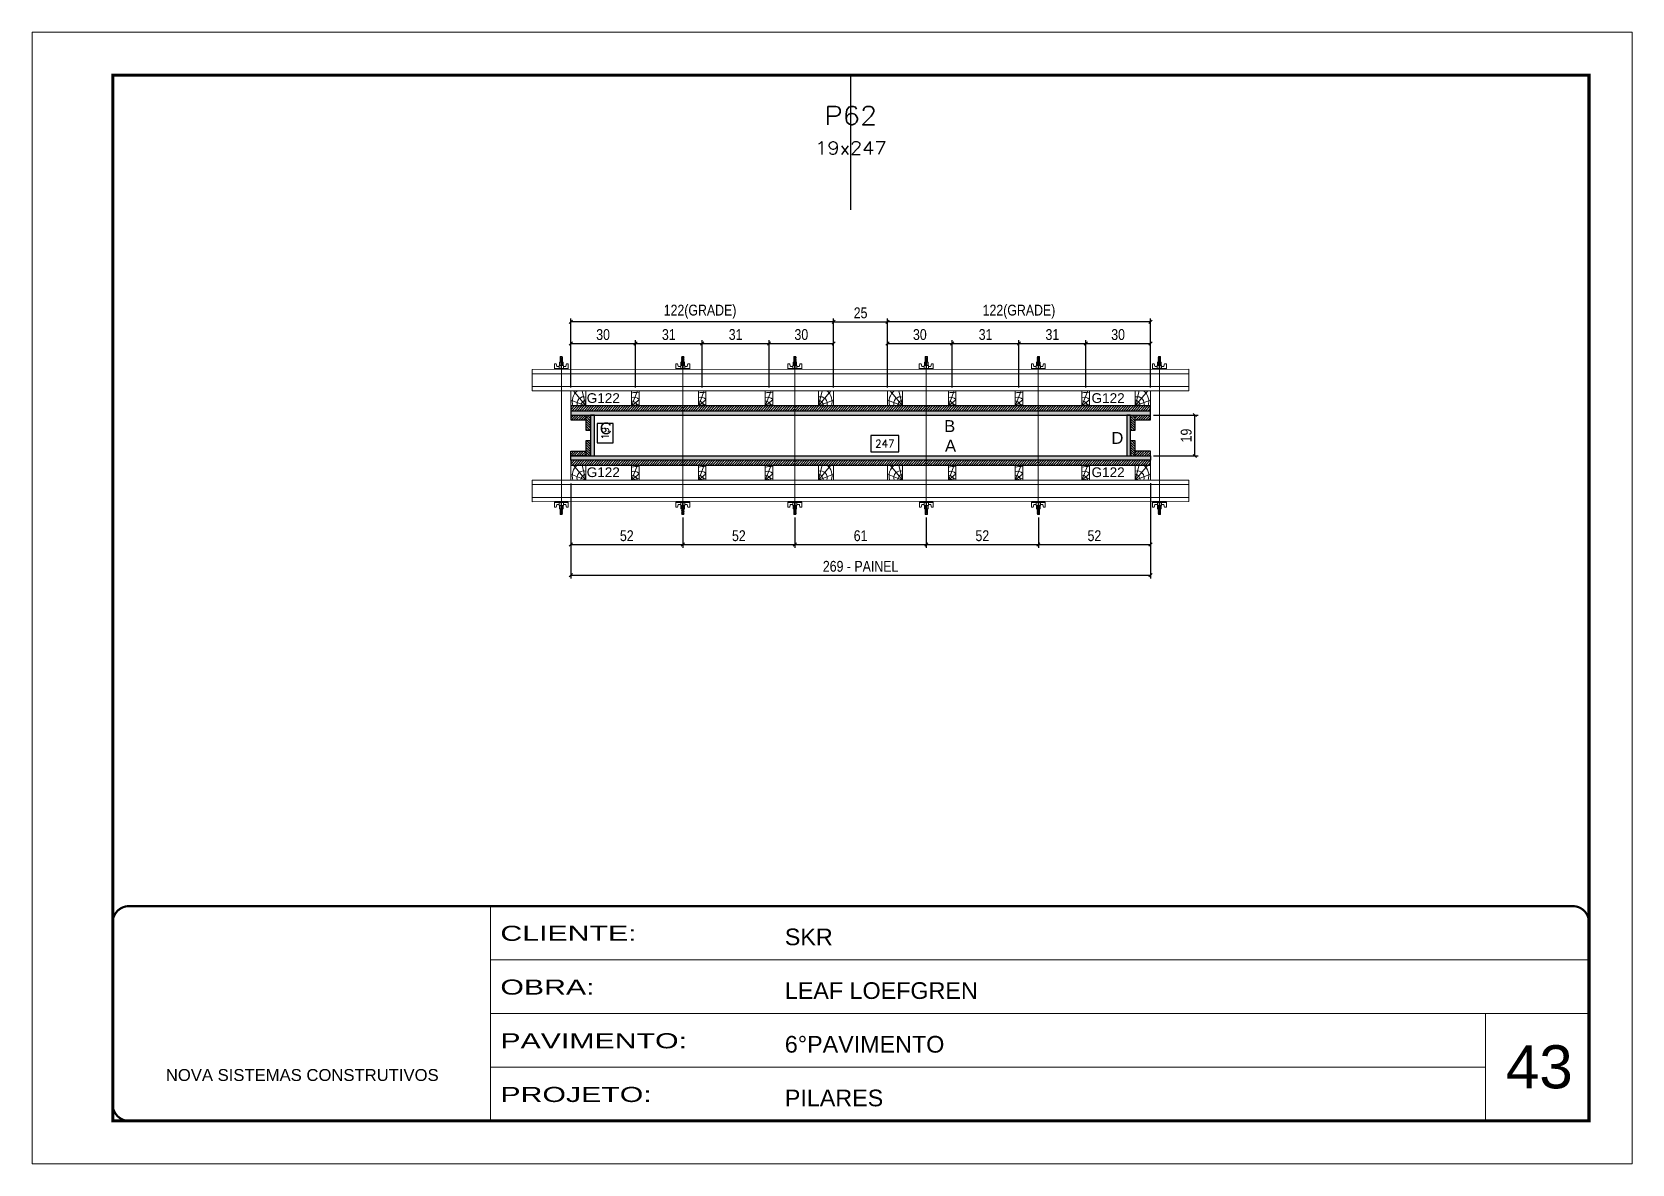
# Model space of a CAD drawing. Extents: x 14400 to 27878, y -21631 to 6985.
# Drawn here: x 17583 to 19068, y -5551 to -4501 of the extents above; entities that cross this region are included whole.
import ezdxf
from ezdxf.enums import TextEntityAlignment as Align

# ---------------------------------------------------------------- set-up
doc = ezdxf.new("R2010")
doc.units = 0
for name, pattern in [('CONTINUO', [0]), ('DASHED', [0.75, 0.5, -0.25]), ('HIDDEN', [0.375, 0.25, -0.125])]:
    doc.linetypes.add(name, pattern=pattern)
for name, color, linetype, lineweight in [('CARIMBO', 255, 'Continuous', 9), ('Folhas', 255, 'Continuous', 9), ('Hachura', 251, 'Continuous', 9), ('Madeira', 126, 'Continuous', 18), ('Perfil Metálico', 224, 'Continuous', 18), ('SARRAFO DE PRESSAO', 251, 'DASHED', 9), ('Texto Seção', 7, 'Continuous', 15)]:
    doc.layers.add(name, color=color, linetype=linetype, lineweight=lineweight)
for name, color, linetype in [('CHAPA', 1, 'Continuous'), ('COTA', 241, 'Continuous'), ('SARRAFO', 251, 'Continuous'), ('Texto de Titulo', 7, 'Continuous'), ('Texto Qtd Sarr', 242, 'Continuous'), ('TEXTO_GERAL', 7, 'Continuous')]:
    doc.layers.add(name, color=color, linetype=linetype)
doc.styles.add('ARIAL', font='arial.ttf')
doc.styles.add('COTA TECNICA 2X', font='techl___.ttf', dxfattribs={"height": 10})
doc.styles.add('ROMANS', font='romans.shx')
doc.styles.add('SANSSERIF', font='sas_____.pfb')
doc.styles.add('Tecnologia', font='')
doc.styles.get('Tecnologia').set_extended_font_data('Forgotten Futurist')
doc.dimstyles.new('SECAO PILAR', dxfattribs={"dimtxt": 10, "dimasz": 3, "dimexe": 3, "dimexo": 3, "dimgap": 3, "dimtad": 1, "dimdec": 1, "dimlfac": 0.5, "dimzin": 12, "dimdsep": 46, "dimtxsty": 'COTA TECNICA 2X', "dimblk1": 'OBLIQUE', "dimblk2": 'OBLIQUE', "dimsah": 1, "dimcen": 0.9, "dimclrd": 256, "dimclre": 256, "dimclrt": 256, "dimadec": 1, "dimazin": 3, "dimtfac": 1, "dimtdec": 1, "dimtmove": 0, "dimatfit": 3, "dimfxl": 1, "dimtolj": 1, "dimtzin": 12, "dimarcsym": 0})
doc.dimstyles.new('SECÇÃO 2', dxfattribs={"dimtxt": 7, "dimasz": 6, "dimexe": 0.18, "dimexo": 2, "dimgap": -4, "dimtad": 3, "dimdec": 1, "dimlfac": 0.5, "dimzin": 12, "dimdsep": 46, "dimtxsty": 'ROMANS', "dimblk": 'ARCHTICK', "dimcen": 0.09, "dimse1": 1, "dimse2": 1, "dimsd1": 1, "dimsd2": 1, "dimclrd": 180, "dimclre": 5, "dimclrt": 1, "dimadec": 0, "dimazin": 3, "dimtfac": 1, "dimtdec": 1, "dimtofl": 0, "dimtmove": 0, "dimatfit": 3, "dimldrblk": 'ARCHTICK', "dimfxl": 1, "dimtolj": 1, "dimtzin": 0, "dimarcsym": 0})
pattern_1 = [(225, (8959.5154, -27785.6922), (1.12253202, -1.12253202), [])]

msp = doc.modelspace()

# ---------------------------------------------------------------- texts
at = {"layer": 'CARIMBO', "style": 'ARIAL'}
msp.add_text('43', height=40, dxfattribs=at).set_placement((18951.33, -5480.88))
at = {"layer": 'TEXTO_GERAL', "color": 0, "linetype": 'Continuous', "style": 'SANSSERIF'}
for p in [(18098.32, -4840.58), (18566.87, -4840.58), (18098.31, -4909.37), (18566.85, -4909.37)]:
    msp.add_text('G122', height=9, dxfattribs=at).set_placement(p, align=Align.MIDDLE_LEFT)
at = {"layer": 'TEXTO_GERAL', "style": 'ARIAL'}
for s, p in [('C', (18115.97, -4868.63)), ('B', (18435.23, -4866.53)), ('A', (18435.98, -4884.76)), ('D', (18590.83, -4877.56))]:
    msp.add_text(s, height=11, dxfattribs=at).set_placement(p, align=Align.MIDDLE_CENTER)

# ---------------------------------------------------------------- blocks, each defined once
blk = doc.blocks.new('9999999999')
at = {"color": 30, "linetype": 'CONTINUO'}
for p, q in [((98564.6, 34230.2), (98564.6, 34429.4)), ((98564.6, 34379.6), (99584, 34379.6)), ((98564.6, 34329.8), (99488, 34329.8)), ((99584, 34329.8), (99488, 34329.8)), ((99488, 34329.8), (99488, 34230.2)), ((98564.6, 34280), (99488, 34280))]:
    blk.add_line(p, q, dxfattribs=at)
at = {"color": 30, "linetype": 'CONTINUO', "const_width": 2}
blk.add_lwpolyline([(99584, 34230.2), (99584, 34414.4, 0.414214), (99569, 34429.4), (98229, 34429.4, 0.414214), (98214, 34414.4), (98214, 34245.2, 0.414214), (98229, 34230.2), (99584, 34230.2)], format="xyb", dxfattribs=at)
at = {"layer": 'Folhas'}
blk.add_lwpolyline([(98139, 34190.2), (99624, 34190.2), (99624, 35240.2), (98139, 35240.2)], close=True, dxfattribs=at)
at = {"layer": 'Folhas', "color": 30, "const_width": 3}
blk.add_lwpolyline([(98214, 34230.2), (99584, 34230.2), (99584, 35200.2), (98214, 35200.2)], close=True, dxfattribs=at)
at = {"color": 7, "linetype": 'Continuous', "ltscale": 5, "style": 'ARIAL'}
for s, height, p in [('SKR', 15.48, (98837.7, 34393.1)), ('LEAF LOEFGREN', 15.483, (98837.7, 34343.3)), ('6°PAVIMENTO', 15.483, (98837.7, 34293.5)), ('NOVA SISTEMAS CONSTRUTIVOS', 11.059, (98263.2, 34267.2)), ('PILARES', 15.48, (98837.7, 34243.7))]:
    blk.add_text(s, height=height, dxfattribs=at).set_placement(p)
at = {"layer": 'Folhas', "color": 7, "style": 'Tecnologia', "width": 1.5}
for s, p in [('CLIENTE:', (98573.7, 34397.2)), ('OBRA:', (98573.7, 34347.3)), ('PAVIMENTO:', (98573.7, 34297.5)), ('PROJETO:', (98573.7, 34247.7))]:
    blk.add_text(s, height=14, dxfattribs=at).set_placement(p)
blk = doc.blocks.new('*D3693')
at = {"layer": 'COTA', "color": 180, "lineweight": -2, "transparency": 16777216}
for p, q in [((18122.9, -4864.2), (18107.9, -4864.2)), ((18107.9, -4864.2), (18107.9, -4882.2)), ((18122.9, -4882.2), (18122.9, -4864.2)), ((18107.9, -4882.2), (18122.9, -4882.2))]:
    blk.add_line(p, q, dxfattribs=at)
at = {"layer": 'Defpoints', "color": 0, "transparency": 16777216}
for p in [(18122.8, -4856.3), (18122.8, -4894.3), (18126.9, -4894.3)]:
    blk.add_point(p, dxfattribs=at)
at = {"layer": 'COTA', "color": 1, "transparency": 16777216, "insert": (18115.4, -4873.2), "char_height": 7, "attachment_point": 5, "rotation": 90, "style": 'ROMANS'}
blk.add_mtext('\\A1;19', dxfattribs=at)
blk = doc.blocks.new('_ArchTick')
at = {"color": 0, "linetype": 'ByBlock', "const_width": 0.15}
blk.add_lwpolyline([(-0.5, -0.5), (0.5, 0.5)], dxfattribs=at)
blk = doc.blocks.new('*D3694')
at = {"layer": 'COTA', "color": 180, "lineweight": -2, "transparency": 16777216}
for p, q in [((18388, -4875.3), (18362, -4875.3)), ((18362, -4875.3), (18362, -4890.3)), ((18388, -4890.3), (18388, -4875.3)), ((18362, -4890.3), (18388, -4890.3))]:
    blk.add_line(p, q, dxfattribs=at)
at = {"layer": 'Defpoints', "color": 0, "transparency": 16777216}
for p in [(18105.5, -4894.3), (18599.5, -4894.3), (18599.5, -4894.3)]:
    blk.add_point(p, dxfattribs=at)
at = {"layer": 'COTA', "color": 1, "transparency": 16777216, "insert": (18375, -4882.8), "char_height": 7, "attachment_point": 5, "style": 'ROMANS'}
blk.add_mtext('\\A1;247', dxfattribs=at)
blk = doc.blocks.new('_Oblique')
at = {"color": 0, "linetype": 'ByBlock', "lineweight": -2}
blk.add_line((-0.5, -0.5), (0.5, 0.5), dxfattribs=at)
blk = doc.blocks.new('*D3695')
at = {"layer": 'COTA', "lineweight": -2, "transparency": 16777216}
for p, q in [((18083.5, -4919.7), (18083.5, -5007.8)), ((18621.5, -4919.6), (18621.5, -5007.8)), ((18083.5, -5004.8), (18621.5, -5004.8))]:
    blk.add_line(p, q, dxfattribs=at)
at = {"layer": 'Defpoints', "color": 0, "transparency": 16777216}
for p in [(18083.5, -4916.7), (18621.5, -4916.6), (18621.5, -5004.8)]:
    blk.add_point(p, dxfattribs=at)
at = {"layer": 'COTA', "lineweight": -2, "transparency": 16777216, "xscale": 3, "yscale": 3, "zscale": 3, "rotation": 180}
blk.add_blockref('_Oblique', (18083.5, -5004.8), dxfattribs=at)
at = {"layer": 'COTA', "lineweight": -2, "transparency": 16777216, "xscale": 3, "yscale": 3, "zscale": 3}
blk.add_blockref('_Oblique', (18621.5, -5004.8), dxfattribs=at)
at = {"layer": 'COTA', "transparency": 16777216, "insert": (18352.5, -4996.7), "char_height": 10, "attachment_point": 5, "style": 'COTA TECNICA 2X'}
blk.add_mtext('\\A1;269 - PAINEL', dxfattribs=at)
blk = doc.blocks.new('*D3696')
at = {"layer": 'COTA', "lineweight": -2, "transparency": 16777216}
for p, q in [((18083.5, -4919.7), (18083.5, -4979.4)), ((18187.5, -4951.5), (18187.5, -4979.4)), ((18083.5, -4976.4), (18187.5, -4976.4))]:
    blk.add_line(p, q, dxfattribs=at)
at = {"layer": 'Defpoints', "color": 0, "transparency": 16777216}
for p in [(18083.5, -4916.7), (18187.5, -4948.5), (18187.5, -4976.4)]:
    blk.add_point(p, dxfattribs=at)
at = {"layer": 'COTA', "lineweight": -2, "transparency": 16777216, "xscale": 3, "yscale": 3, "zscale": 3, "rotation": 180}
blk.add_blockref('_Oblique', (18083.5, -4976.4), dxfattribs=at)
at = {"layer": 'COTA', "lineweight": -2, "transparency": 16777216, "xscale": 3, "yscale": 3, "zscale": 3}
blk.add_blockref('_Oblique', (18187.5, -4976.4), dxfattribs=at)
at = {"layer": 'COTA', "transparency": 16777216, "insert": (18135.5, -4968.3), "char_height": 10, "attachment_point": 5, "style": 'COTA TECNICA 2X'}
blk.add_mtext('\\A1;52', dxfattribs=at)
blk = doc.blocks.new('C')
at = {"layer": 'Hachura', "color": 0}
for p, q in [((0, 3.22), (0, -3.22)), ((0.45, 3.22), (0, 3.22)), ((0.46, 3.16), (0, 3.16)), ((0.46, 3.05), (0, 3.05)), ((0.46, 2.88), (0, 2.88)), ((0, 2.75), (0, -1.16)), ((0.46, 2.65), (0, 2.65)), ((0.46, 2.23), (0, 2.23)), ((0.46, 1.51), (0, 1.51)), ((0.39, 0.49), (0.17, 0.49)), ((0.45, -3.23), (0.45, 3.22)), ((0.45, 3.22), (2.58, 3.22)), ((1.74, 0.97), (0.45, 0.97)), ((1.45, 0.1), (0.45, 0.1)), ((1.35, 1.94), (1.35, 0.96)), ((2.58, 2.39), (1.47, 2.09)), ((1.74, -0.97), (1.74, 0.97)), ((1.74, 0.97), (1.74, 0.84)), ((1.74, 0.97), (1.74, 0.84)), ((1.74, 0.84), (3.35, 0.84)), ((3.35, 0.45), (1.74, 0.45)), ((2.58, 3.22), (2.58, 2.39)), ((3.32, 0.84), (3.32, -0.84)), ((3.35, 0.84), (3.35, -0.84)), ((3.68, 0.45), (3.35, 0.45)), ((3.84, -0.52), (3.35, 0.45)), ((3.35, 0.06), (3.67, -0.57)), ((3.68, 0.45), (4.16, -0.52)), ((3.72, 0.5), (4.25, -0.57)), ((4.37, -0.55), (3.83, 0.53)), ((4.15, 0.45), (3.93, 0.45)), ((4.42, -0.52), (3.93, 0.45)), ((4.15, 0.45), (4.26, 0.45)), ((4.26, 0.45), (4.74, -0.52)), ((4.3, 0.5), (4.83, -0.57)), ((4.95, -0.55), (4.41, 0.53)), ((4.51, 0.45), (4.84, 0.45)), ((5, -0.52), (4.51, 0.45)), ((4.84, 0.45), (5.32, -0.52)), ((4.88, 0.5), (5.41, -0.57)), ((5.53, -0.55), (4.99, 0.53)), ((5.58, -0.52), (5.09, 0.45)), ((5.42, 0.45), (5.09, 0.45)), ((5.58, -0.52), (5.09, 0.45)), ((5.42, 0.45), (5.74, -0.19)), ((5.46, 0.5), (5.74, -0.07)), ((5.74, 0.19), (5.57, 0.53)), ((5.74, 0.32), (5.68, 0.45)), ((5.68, 0.45), (5.74, 0.45)), ((5.74, 0.45), (5.9, 0.29)), ((5.74, 0.45), (5.74, -0.52)), ((5.9, -0.36), (5.9, 0.29)), ((0.45, 0), (0, 0)), ((0.46, -1.52), (0, -1.52)), ((0.46, -2.23), (0, -2.23)), ((0.46, -2.65), (0, -2.65)), ((0.46, -2.88), (0, -2.88)), ((0.46, -3.05), (0, -3.05)), ((0.46, -3.16), (0, -3.16)), ((0, -3.22), (2.57, -3.22)), ((0.08, -0.48), (0.29, -0.48)), ((0.29, -0.48), (0.4, -0.48)), ((0.45, 0), (0.45, -0.97)), ((0.45, -0.16), (1.45, -0.16)), ((0.45, -0.65), (0.45, -0.32)), ((0.45, -3.23), (0.45, -0.65)), ((0.45, -0.97), (1.74, -0.97)), ((1.35, -1.94), (1.35, -0.97)), ((2.58, -2.39), (1.47, -2.1)), ((3.35, -0.32), (1.74, -0.32)), ((3.35, -0.84), (1.74, -0.84)), ((2.58, -3.23), (2.58, -2.39)), ((3.35, -0.07), (3.58, -0.52)), ((3.35, -0.52), (3.58, -0.52)), ((3.84, -0.52), (4.16, -0.52)), ((4.42, -0.52), (4.74, -0.52)), ((4.63, -0.52), (4.74, -0.52)), ((5, -0.52), (5.32, -0.52)), ((5.58, -0.52), (5.74, -0.52)), ((5.74, -0.52), (5.9, -0.36)), ((5.74, -0.52), (5.74, -0.52))]:
    blk.add_line(p, q, dxfattribs=at)
for centre, radius, start, end in [((1.52, 1.94), 0.161, 104.74356, 180), ((1.44, -0.03), 0.129, 272.69497, 87.30503), ((3.81, 0.39), 0.143, 25.56881, 154.43119), ((4.39, 0.39), 0.143, 25.56881, 154.43119), ((4.97, 0.39), 0.143, 25.56881, 154.43119), ((5.55, 0.39), 0.143, 25.56881, 154.43119), ((0.17, -0.37), 0.174, 221.74404, 317.85924), ((1.52, -1.94), 0.161, 180, 255.25644), ((3.71, -0.4), 0.174, 222.14076, 318.25596), ((4.29, -0.4), 0.174, 222.14076, 318.25596), ((4.87, -0.4), 0.174, 222.14076, 318.25596), ((5.45, -0.4), 0.174, 222.14076, 318.25596), ((5.61, -0.4), 0.174, 317.85924, 318.25596)]:
    blk.add_arc(centre, radius, start, end, dxfattribs=at)
blk = doc.blocks.new('*D3697')
at = {"layer": 'COTA', "lineweight": -2, "transparency": 16777216}
for p, q in [((18413.5, -4951.5), (18413.5, -4979.4)), ((18517.5, -4951.5), (18517.5, -4979.4)), ((18413.5, -4976.4), (18517.5, -4976.4))]:
    blk.add_line(p, q, dxfattribs=at)
at = {"layer": 'Defpoints', "color": 0, "transparency": 16777216}
for p in [(18413.5, -4948.5), (18517.5, -4948.5), (18517.5, -4976.4)]:
    blk.add_point(p, dxfattribs=at)
at = {"layer": 'COTA', "lineweight": -2, "transparency": 16777216, "xscale": 3, "yscale": 3, "zscale": 3, "rotation": 180}
blk.add_blockref('_Oblique', (18413.5, -4976.4), dxfattribs=at)
at = {"layer": 'COTA', "lineweight": -2, "transparency": 16777216, "xscale": 3, "yscale": 3, "zscale": 3}
blk.add_blockref('_Oblique', (18517.5, -4976.4), dxfattribs=at)
at = {"layer": 'COTA', "transparency": 16777216, "insert": (18465.5, -4968.3), "char_height": 10, "attachment_point": 5, "style": 'COTA TECNICA 2X'}
blk.add_mtext('\\A1;52', dxfattribs=at)
blk = doc.blocks.new('*D3698')
at = {"layer": 'COTA', "lineweight": -2, "transparency": 16777216}
for p, q in [((18624.5, -4856.3), (18665.8, -4856.3)), ((18662.8, -4894.3), (18662.8, -4856.3)), ((18624.5, -4894.3), (18665.8, -4894.3))]:
    blk.add_line(p, q, dxfattribs=at)
at = {"layer": 'Defpoints', "color": 0, "transparency": 16777216}
for p in [(18621.5, -4856.3), (18662.8, -4856.3), (18621.5, -4894.3)]:
    blk.add_point(p, dxfattribs=at)
at = {"layer": 'COTA', "lineweight": -2, "transparency": 16777216, "xscale": 3, "yscale": 3, "zscale": 3}
for p, rotation in [((18662.8, -4856.3), 90), ((18662.8, -4894.3), 270)]:
    blk.add_blockref('_Oblique', p, dxfattribs=dict(at, rotation=rotation))
at = {"layer": 'COTA', "transparency": 16777216, "insert": (18654.7, -4875.3), "char_height": 10, "attachment_point": 5, "rotation": 90, "style": 'COTA TECNICA 2X'}
blk.add_mtext('\\A1;19', dxfattribs=at)
blk = doc.blocks.new('*D3699')
at = {"layer": 'COTA', "lineweight": -2, "transparency": 16777216}
for p, q in [((18187.5, -4951.5), (18187.5, -4979.4)), ((18291.5, -4951.5), (18291.5, -4979.4)), ((18187.5, -4976.4), (18291.5, -4976.4))]:
    blk.add_line(p, q, dxfattribs=at)
at = {"layer": 'Defpoints', "color": 0, "transparency": 16777216}
for p in [(18187.5, -4948.5), (18291.5, -4948.5), (18291.5, -4976.4)]:
    blk.add_point(p, dxfattribs=at)
at = {"layer": 'COTA', "lineweight": -2, "transparency": 16777216, "xscale": 3, "yscale": 3, "zscale": 3, "rotation": 180}
blk.add_blockref('_Oblique', (18187.5, -4976.4), dxfattribs=at)
at = {"layer": 'COTA', "lineweight": -2, "transparency": 16777216, "xscale": 3, "yscale": 3, "zscale": 3}
blk.add_blockref('_Oblique', (18291.5, -4976.4), dxfattribs=at)
at = {"layer": 'COTA', "transparency": 16777216, "insert": (18239.5, -4968.3), "char_height": 10, "attachment_point": 5, "style": 'COTA TECNICA 2X'}
blk.add_mtext('\\A1;52', dxfattribs=at)
blk = doc.blocks.new('PONTALETE')
at = {"layer": 'Madeira'}
for q in [(2.71, 7), (7, 5.76), (7, 1.74)]:
    blk.add_line((0, 0), q, dxfattribs=at)
blk.add_lwpolyline([(0, 0), (7, 0), (7, 7), (0, 7)], close=True, dxfattribs=at)
for centre, radius, start, end in [((2.04, 0.06), 6.23, 37.28179, 109.09128), ((1.09, 0.9), 3.19, 343.60304, 109.98471), ((-0.21, -0.78), 3.09, 14.63219, 86.0383)]:
    blk.add_arc(centre, radius, start, end, dxfattribs=at)
blk = doc.blocks.new('MEIO PONTALETE')
at = {"layer": 'Madeira'}
for q in [(2.71, 7), (3.5, 2.88), (3.5, 0.87)]:
    blk.add_line((0, 0), q, dxfattribs=at)
blk.add_lwpolyline([(0, 0), (3.5, 0), (3.5, 7), (0, 7)], close=True, dxfattribs=at)
for centre, radius, start, end in [((2.04, 0.06), 6.23, 76.44987, 109.09128), ((1.09, 0.9), 3.19, 40.90626, 109.98471), ((-0.21, -0.78), 3.09, 14.63219, 86.0383)]:
    blk.add_arc(centre, radius, start, end, dxfattribs=at)
blk = doc.blocks.new('*D3700')
at = {"layer": 'COTA', "lineweight": -2, "transparency": 16777216}
for p, q in [((18377.5, -4830.9), (18377.5, -4786.9)), ((18377.5, -4789.9), (18437.5, -4789.9)), ((18437.5, -4830.9), (18437.5, -4786.9))]:
    blk.add_line(p, q, dxfattribs=at)
at = {"layer": 'Defpoints', "color": 0, "transparency": 16777216}
for p in [(18437.5, -4789.9), (18377.5, -4833.9), (18437.5, -4833.9)]:
    blk.add_point(p, dxfattribs=at)
at = {"layer": 'COTA', "lineweight": -2, "transparency": 16777216, "xscale": 3, "yscale": 3, "zscale": 3, "rotation": 180}
blk.add_blockref('_Oblique', (18377.5, -4789.9), dxfattribs=at)
at = {"layer": 'COTA', "lineweight": -2, "transparency": 16777216, "xscale": 3, "yscale": 3, "zscale": 3}
blk.add_blockref('_Oblique', (18437.5, -4789.9), dxfattribs=at)
at = {"layer": 'COTA', "transparency": 16777216, "insert": (18407.5, -4781.7), "char_height": 10, "attachment_point": 5, "style": 'COTA TECNICA 2X'}
blk.add_mtext('\\A1;30', dxfattribs=at)
blk = doc.blocks.new('*D3701')
at = {"layer": 'COTA', "lineweight": -2, "transparency": 16777216}
for p, q in [((18377.5, -4830.9), (18377.5, -4766.8)), ((18621.5, -4830.9), (18621.5, -4766.8)), ((18621.5, -4769.8), (18377.5, -4769.8))]:
    blk.add_line(p, q, dxfattribs=at)
at = {"layer": 'Defpoints', "color": 0, "transparency": 16777216}
for p in [(18377.5, -4769.8), (18377.5, -4833.9), (18621.5, -4833.9)]:
    blk.add_point(p, dxfattribs=at)
at = {"layer": 'COTA', "lineweight": -2, "transparency": 16777216, "xscale": 3, "yscale": 3, "zscale": 3, "rotation": 180}
blk.add_blockref('_Oblique', (18377.5, -4769.8), dxfattribs=at)
at = {"layer": 'COTA', "lineweight": -2, "transparency": 16777216, "xscale": 3, "yscale": 3, "zscale": 3}
blk.add_blockref('_Oblique', (18621.5, -4769.8), dxfattribs=at)
at = {"layer": 'COTA', "transparency": 16777216, "insert": (18499.5, -4760.5), "char_height": 10, "attachment_point": 5, "style": 'COTA TECNICA 2X'}
blk.add_mtext('\\A1;122(GRADE)', dxfattribs=at)
blk = doc.blocks.new('*D3702')
at = {"layer": 'COTA', "lineweight": -2, "transparency": 16777216}
for p, q in [((18437.5, -4830.9), (18437.5, -4786.9)), ((18437.5, -4789.9), (18499.5, -4789.9)), ((18499.5, -4830.9), (18499.5, -4786.9))]:
    blk.add_line(p, q, dxfattribs=at)
at = {"layer": 'Defpoints', "color": 0, "transparency": 16777216}
for p in [(18499.5, -4789.9), (18437.5, -4833.9), (18499.5, -4833.9)]:
    blk.add_point(p, dxfattribs=at)
at = {"layer": 'COTA', "lineweight": -2, "transparency": 16777216, "xscale": 3, "yscale": 3, "zscale": 3, "rotation": 180}
blk.add_blockref('_Oblique', (18437.5, -4789.9), dxfattribs=at)
at = {"layer": 'COTA', "lineweight": -2, "transparency": 16777216, "xscale": 3, "yscale": 3, "zscale": 3}
blk.add_blockref('_Oblique', (18499.5, -4789.9), dxfattribs=at)
at = {"layer": 'COTA', "transparency": 16777216, "insert": (18468.5, -4781.7), "char_height": 10, "attachment_point": 5, "style": 'COTA TECNICA 2X'}
blk.add_mtext('\\A1;31', dxfattribs=at)
blk = doc.blocks.new('*D3703')
at = {"layer": 'COTA', "lineweight": -2, "transparency": 16777216}
for p, q in [((18499.5, -4830.9), (18499.5, -4786.9)), ((18499.5, -4789.9), (18561.5, -4789.9)), ((18561.5, -4830.9), (18561.5, -4786.9))]:
    blk.add_line(p, q, dxfattribs=at)
at = {"layer": 'Defpoints', "color": 0, "transparency": 16777216}
for p in [(18561.5, -4789.9), (18499.5, -4833.9), (18561.5, -4833.9)]:
    blk.add_point(p, dxfattribs=at)
at = {"layer": 'COTA', "lineweight": -2, "transparency": 16777216, "xscale": 3, "yscale": 3, "zscale": 3, "rotation": 180}
blk.add_blockref('_Oblique', (18499.5, -4789.9), dxfattribs=at)
at = {"layer": 'COTA', "lineweight": -2, "transparency": 16777216, "xscale": 3, "yscale": 3, "zscale": 3}
blk.add_blockref('_Oblique', (18561.5, -4789.9), dxfattribs=at)
at = {"layer": 'COTA', "transparency": 16777216, "insert": (18530.5, -4781.7), "char_height": 10, "attachment_point": 5, "style": 'COTA TECNICA 2X'}
blk.add_mtext('\\A1;31', dxfattribs=at)
blk = doc.blocks.new('*D3704')
at = {"layer": 'COTA', "lineweight": -2, "transparency": 16777216}
for p, q in [((18561.5, -4830.9), (18561.5, -4786.9)), ((18561.5, -4789.9), (18621.5, -4789.9)), ((18621.5, -4830.9), (18621.5, -4786.9))]:
    blk.add_line(p, q, dxfattribs=at)
at = {"layer": 'Defpoints', "color": 0, "transparency": 16777216}
for p in [(18621.5, -4789.9), (18561.5, -4833.9), (18621.5, -4833.9)]:
    blk.add_point(p, dxfattribs=at)
at = {"layer": 'COTA', "lineweight": -2, "transparency": 16777216, "xscale": 3, "yscale": 3, "zscale": 3, "rotation": 180}
blk.add_blockref('_Oblique', (18561.5, -4789.9), dxfattribs=at)
at = {"layer": 'COTA', "lineweight": -2, "transparency": 16777216, "xscale": 3, "yscale": 3, "zscale": 3}
blk.add_blockref('_Oblique', (18621.5, -4789.9), dxfattribs=at)
at = {"layer": 'COTA', "transparency": 16777216, "insert": (18591.5, -4781.7), "char_height": 10, "attachment_point": 5, "style": 'COTA TECNICA 2X'}
blk.add_mtext('\\A1;30', dxfattribs=at)
blk = doc.blocks.new('*D3705')
at = {"layer": 'COTA', "lineweight": -2, "transparency": 16777216}
for p, q in [((18083.5, -4830.9), (18083.5, -4786.9)), ((18083.5, -4789.9), (18143.5, -4789.9)), ((18143.5, -4830.9), (18143.5, -4786.9))]:
    blk.add_line(p, q, dxfattribs=at)
at = {"layer": 'Defpoints', "color": 0, "transparency": 16777216}
for p in [(18143.5, -4789.9), (18083.5, -4833.9), (18143.5, -4833.9)]:
    blk.add_point(p, dxfattribs=at)
at = {"layer": 'COTA', "lineweight": -2, "transparency": 16777216, "xscale": 3, "yscale": 3, "zscale": 3, "rotation": 180}
blk.add_blockref('_Oblique', (18083.5, -4789.9), dxfattribs=at)
at = {"layer": 'COTA', "lineweight": -2, "transparency": 16777216, "xscale": 3, "yscale": 3, "zscale": 3}
blk.add_blockref('_Oblique', (18143.5, -4789.9), dxfattribs=at)
at = {"layer": 'COTA', "transparency": 16777216, "insert": (18113.5, -4781.7), "char_height": 10, "attachment_point": 5, "style": 'COTA TECNICA 2X'}
blk.add_mtext('\\A1;30', dxfattribs=at)
blk = doc.blocks.new('*D3706')
at = {"layer": 'COTA', "lineweight": -2, "transparency": 16777216}
for p, q in [((18083.5, -4830.9), (18083.5, -4766.8)), ((18327.5, -4830.9), (18327.5, -4766.8)), ((18327.5, -4769.8), (18083.5, -4769.8))]:
    blk.add_line(p, q, dxfattribs=at)
at = {"layer": 'Defpoints', "color": 0, "transparency": 16777216}
for p in [(18083.5, -4769.8), (18083.5, -4833.9), (18327.5, -4833.9)]:
    blk.add_point(p, dxfattribs=at)
at = {"layer": 'COTA', "lineweight": -2, "transparency": 16777216, "xscale": 3, "yscale": 3, "zscale": 3, "rotation": 180}
blk.add_blockref('_Oblique', (18083.5, -4769.8), dxfattribs=at)
at = {"layer": 'COTA', "lineweight": -2, "transparency": 16777216, "xscale": 3, "yscale": 3, "zscale": 3}
blk.add_blockref('_Oblique', (18327.5, -4769.8), dxfattribs=at)
at = {"layer": 'COTA', "transparency": 16777216, "insert": (18203.5, -4760.5), "char_height": 10, "attachment_point": 5, "style": 'COTA TECNICA 2X'}
blk.add_mtext('\\A1;122(GRADE)', dxfattribs=at)
blk = doc.blocks.new('*D3707')
at = {"layer": 'COTA', "lineweight": -2, "transparency": 16777216}
for p, q in [((18143.5, -4830.9), (18143.5, -4786.9)), ((18143.5, -4789.9), (18205.5, -4789.9)), ((18205.5, -4830.9), (18205.5, -4786.9))]:
    blk.add_line(p, q, dxfattribs=at)
at = {"layer": 'Defpoints', "color": 0, "transparency": 16777216}
for p in [(18205.5, -4789.9), (18143.5, -4833.9), (18205.5, -4833.9)]:
    blk.add_point(p, dxfattribs=at)
at = {"layer": 'COTA', "lineweight": -2, "transparency": 16777216, "xscale": 3, "yscale": 3, "zscale": 3, "rotation": 180}
blk.add_blockref('_Oblique', (18143.5, -4789.9), dxfattribs=at)
at = {"layer": 'COTA', "lineweight": -2, "transparency": 16777216, "xscale": 3, "yscale": 3, "zscale": 3}
blk.add_blockref('_Oblique', (18205.5, -4789.9), dxfattribs=at)
at = {"layer": 'COTA', "transparency": 16777216, "insert": (18174.5, -4781.7), "char_height": 10, "attachment_point": 5, "style": 'COTA TECNICA 2X'}
blk.add_mtext('\\A1;31', dxfattribs=at)
blk = doc.blocks.new('*D3708')
at = {"layer": 'COTA', "lineweight": -2, "transparency": 16777216}
for p, q in [((18205.5, -4830.9), (18205.5, -4786.9)), ((18205.5, -4789.9), (18267.5, -4789.9)), ((18267.5, -4830.9), (18267.5, -4786.9))]:
    blk.add_line(p, q, dxfattribs=at)
at = {"layer": 'Defpoints', "color": 0, "transparency": 16777216}
for p in [(18267.5, -4789.9), (18205.5, -4833.9), (18267.5, -4833.9)]:
    blk.add_point(p, dxfattribs=at)
at = {"layer": 'COTA', "lineweight": -2, "transparency": 16777216, "xscale": 3, "yscale": 3, "zscale": 3, "rotation": 180}
blk.add_blockref('_Oblique', (18205.5, -4789.9), dxfattribs=at)
at = {"layer": 'COTA', "lineweight": -2, "transparency": 16777216, "xscale": 3, "yscale": 3, "zscale": 3}
blk.add_blockref('_Oblique', (18267.5, -4789.9), dxfattribs=at)
at = {"layer": 'COTA', "transparency": 16777216, "insert": (18236.5, -4781.7), "char_height": 10, "attachment_point": 5, "style": 'COTA TECNICA 2X'}
blk.add_mtext('\\A1;31', dxfattribs=at)
blk = doc.blocks.new('*D3709')
at = {"layer": 'COTA', "lineweight": -2, "transparency": 16777216}
for p, q in [((18267.5, -4830.9), (18267.5, -4786.9)), ((18267.5, -4789.9), (18327.5, -4789.9)), ((18327.5, -4830.9), (18327.5, -4786.9))]:
    blk.add_line(p, q, dxfattribs=at)
at = {"layer": 'Defpoints', "color": 0, "transparency": 16777216}
for p in [(18327.5, -4789.9), (18267.5, -4833.9), (18327.5, -4833.9)]:
    blk.add_point(p, dxfattribs=at)
at = {"layer": 'COTA', "lineweight": -2, "transparency": 16777216, "xscale": 3, "yscale": 3, "zscale": 3, "rotation": 180}
blk.add_blockref('_Oblique', (18267.5, -4789.9), dxfattribs=at)
at = {"layer": 'COTA', "lineweight": -2, "transparency": 16777216, "xscale": 3, "yscale": 3, "zscale": 3}
blk.add_blockref('_Oblique', (18327.5, -4789.9), dxfattribs=at)
at = {"layer": 'COTA', "transparency": 16777216, "insert": (18297.5, -4781.7), "char_height": 10, "attachment_point": 5, "style": 'COTA TECNICA 2X'}
blk.add_mtext('\\A1;30', dxfattribs=at)
blk = doc.blocks.new('*D3710')
at = {"layer": 'COTA', "lineweight": -2, "transparency": 16777216}
for p, q in [((18327.5, -4830.9), (18327.5, -4766.8)), ((18377.5, -4830.9), (18377.5, -4766.8)), ((18327.5, -4769.8), (18377.5, -4769.8))]:
    blk.add_line(p, q, dxfattribs=at)
at = {"layer": 'Defpoints', "color": 0, "transparency": 16777216}
for p in [(18377.5, -4769.8), (18327.5, -4833.9), (18377.5, -4833.9)]:
    blk.add_point(p, dxfattribs=at)
at = {"layer": 'COTA', "lineweight": -2, "transparency": 16777216, "xscale": 3, "yscale": 3, "zscale": 3, "rotation": 180}
blk.add_blockref('_Oblique', (18327.5, -4769.8), dxfattribs=at)
at = {"layer": 'COTA', "lineweight": -2, "transparency": 16777216, "xscale": 3, "yscale": 3, "zscale": 3}
blk.add_blockref('_Oblique', (18377.5, -4769.8), dxfattribs=at)
at = {"layer": 'COTA', "transparency": 16777216, "insert": (18352.5, -4761.6), "char_height": 10, "attachment_point": 5, "style": 'COTA TECNICA 2X'}
blk.add_mtext('\\A1;25', dxfattribs=at)
blk = doc.blocks.new('titulo1')
at = {"layer": 'Defpoints', "color": 252, "linetype": 'HIDDEN', "ltscale": 2}
blk.add_line((0, 0), (0, 125), dxfattribs=at)
at = {"layer": 'Defpoints', "style": 'ROMANS', "oblique": 15}
blk.add_attdef('FOLHA', text='', height=10, dxfattribs=at).set_placement((0, 15.6), align=Align.MIDDLE_CENTER)
at = {"layer": 'Texto Qtd Sarr', "color": 3, "style": 'ROMANS', "oblique": 15}
for tag, height, p in [('TITULO', 17, (0, 71.4)), ('SEÇÃO', 12, (0, 41.5))]:
    blk.add_attdef(tag, text='', height=height, dxfattribs=at).set_placement(p, align=Align.MIDDLE_CENTER)
blk = doc.blocks.new('*D3711')
at = {"layer": 'COTA', "lineweight": -2, "transparency": 16777216}
for p, q in [((18621.5, -4919.7), (18621.5, -4979.4)), ((18517.5, -4951.5), (18517.5, -4979.4)), ((18517.5, -4976.4), (18621.5, -4976.4))]:
    blk.add_line(p, q, dxfattribs=at)
at = {"layer": 'Defpoints', "color": 0, "transparency": 16777216}
for p in [(18621.5, -4916.7), (18517.5, -4948.5), (18621.5, -4976.4)]:
    blk.add_point(p, dxfattribs=at)
at = {"layer": 'COTA', "lineweight": -2, "transparency": 16777216, "xscale": 3, "yscale": 3, "zscale": 3, "rotation": 180}
blk.add_blockref('_Oblique', (18517.5, -4976.4), dxfattribs=at)
at = {"layer": 'COTA', "lineweight": -2, "transparency": 16777216, "xscale": 3, "yscale": 3, "zscale": 3}
blk.add_blockref('_Oblique', (18621.5, -4976.4), dxfattribs=at)
at = {"layer": 'COTA', "transparency": 16777216, "insert": (18569.5, -4968.3), "char_height": 10, "attachment_point": 5, "style": 'COTA TECNICA 2X'}
blk.add_mtext('\\A1;52', dxfattribs=at)
blk = doc.blocks.new('*D3692')
at = {"layer": 'COTA', "lineweight": -2, "transparency": 16777216}
for p, q in [((18291.5, -4951.5), (18291.5, -4979.4)), ((18413.5, -4951.5), (18413.5, -4979.4)), ((18291.5, -4976.4), (18413.5, -4976.4))]:
    blk.add_line(p, q, dxfattribs=at)
at = {"layer": 'Defpoints', "color": 0, "transparency": 16777216}
for p in [(18291.5, -4948.5), (18413.5, -4948.5), (18413.5, -4976.4)]:
    blk.add_point(p, dxfattribs=at)
at = {"layer": 'COTA', "lineweight": -2, "transparency": 16777216, "xscale": 3, "yscale": 3, "zscale": 3, "rotation": 180}
blk.add_blockref('_Oblique', (18291.5, -4976.4), dxfattribs=at)
at = {"layer": 'COTA', "lineweight": -2, "transparency": 16777216, "xscale": 3, "yscale": 3, "zscale": 3}
blk.add_blockref('_Oblique', (18413.5, -4976.4), dxfattribs=at)
at = {"layer": 'COTA', "transparency": 16777216, "insert": (18352.5, -4968.3), "char_height": 10, "attachment_point": 5, "style": 'COTA TECNICA 2X'}
blk.add_mtext('\\A1;61', dxfattribs=at)

# ---------------------------------------------------------------- dimensions: what is measured, and where the dimension line sits
at = {"layer": 'COTA'}
dim = msp.add_linear_dim(base=(18083.48, -4769.75), p1=(18327.48, -4833.9), p2=(18083.48, -4833.87), text='<>(GRADE)', dimstyle='SECAO PILAR', dxfattribs=at)
dim.commit()
dim.dimension.update_dxf_attribs({"geometry": '*D3706', "text_midpoint": (18203.48, -4769.75), "dimtype": 160})
for base, p1, p2, dimstyle, picture, middle in [((18377.49, -4769.75), (18327.48, -4833.92), (18377.49, -4833.87), 'SECAO PILAR', '*D3710', (18352.48, -4769.75)), ((18599.47, -4894.28), (18105.47, -4894.28), (18599.47, -4894.28), 'SECÇÃO 2', '*D3694', (18375.02, -4894.28))]:
    dim = msp.add_linear_dim(base=base, p1=p1, p2=p2, dimstyle=dimstyle, dxfattribs=at)
    dim.commit()
    dim.dimension.update_dxf_attribs({"geometry": picture, "text_midpoint": middle, "dimtype": 160})
for base, p1, p2, text, picture, middle in [((18377.49, -4769.75), (18621.48, -4833.9), (18377.49, -4833.87), '<>(GRADE)', '*D3701', (18499.49, -4760.53)), ((18621.47, -5004.85), (18083.47, -4916.67), (18621.47, -4916.63), '<> - PAINEL', '*D3695', (18352.47, -4996.71))]:
    dim = msp.add_linear_dim(base=base, p1=p1, p2=p2, text=text, dimstyle='SECAO PILAR', dxfattribs=at)
    dim.commit()
    dim.dimension.update_dxf_attribs({"geometry": picture, "text_midpoint": middle})
for base, p1, p2, picture, middle in [((18143.48, -4789.95), (18083.48, -4833.87), (18143.48, -4833.88), '*D3705', (18113.48, -4781.73)), ((18205.48, -4789.95), (18143.48, -4833.88), (18205.48, -4833.88), '*D3707', (18174.48, -4781.73)), ((18267.48, -4789.95), (18205.48, -4833.88), (18267.48, -4833.88), '*D3708', (18236.48, -4781.73)), ((18327.48, -4789.95), (18267.48, -4833.88), (18327.48, -4833.88), '*D3709', (18297.48, -4781.73)), ((18437.49, -4789.95), (18377.49, -4833.87), (18437.49, -4833.88), '*D3700', (18407.49, -4781.73)), ((18499.49, -4789.95), (18437.49, -4833.88), (18499.49, -4833.88), '*D3702', (18468.49, -4781.73)), ((18561.49, -4789.95), (18499.49, -4833.88), (18561.49, -4833.88), '*D3703', (18530.49, -4781.73)), ((18621.48, -4789.95), (18561.49, -4833.88), (18621.48, -4833.88), '*D3704', (18591.49, -4781.73)), ((18187.54, -4976.42), (18083.47, -4916.68), (18187.54, -4948.45), '*D3696', (18135.5, -4968.31)), ((18621.45, -4976.42), (18517.54, -4948.45), (18621.45, -4916.67), '*D3711', (18569.49, -4968.31)), ((18291.54, -4976.42), (18187.54, -4948.45), (18291.54, -4948.45), '*D3699', (18239.54, -4968.31)), ((18413.54, -4976.42), (18291.54, -4948.45), (18413.54, -4948.45), '*D3692', (18352.54, -4968.32)), ((18517.54, -4976.42), (18413.54, -4948.45), (18517.54, -4948.45), '*D3697', (18465.54, -4968.31))]:
    dim = msp.add_linear_dim(base=base, p1=p1, p2=p2, dimstyle='SECAO PILAR', dxfattribs=at)
    dim.commit()
    dim.dimension.update_dxf_attribs({"geometry": picture, "text_midpoint": middle})
dim = msp.add_linear_dim(base=(18662.77, -4856.28), p1=(18621.47, -4894.28), p2=(18621.47, -4856.28), angle=90, dimstyle='SECAO PILAR', dxfattribs=at)
dim.commit()
dim.dimension.update_dxf_attribs({"geometry": '*D3698', "text_midpoint": (18654.68, -4875.28)})
dim = msp.add_linear_dim(base=(18126.88, -4894.28), p1=(18122.79, -4856.28), p2=(18122.79, -4894.28), angle=270, dimstyle='SECÇÃO 2', dxfattribs=at)
dim.commit()
dim.dimension.update_dxf_attribs({"geometry": '*D3693', "text_midpoint": (18126.88, -4873.21), "dimtype": 160})

# ---------------------------------------------------------------- hatches: boundary and pattern name
at = {"layer": 'Hachura'}
h = msp.add_hatch(dxfattribs=at)
h.set_pattern_fill('ANSI31', color=256, scale=0.5, angle=180, style=0)
h.set_pattern_definition([(225, (8989.5154, -27777.2922), (1.12253202, -1.12253202), [])])
h.paths.add_polyline_path([(18621.47, -4847.88), (18621.47, -4852.28), (18083.47, -4852.28), (18083.47, -4847.88)])
h = msp.add_hatch(color=256, dxfattribs=at)
h.dxf.hatch_style = 1
h.paths.add_polyline_path([(18621.47, -4856.3), (18621.47, -4852.3), (18083.47, -4852.28), (18083.47, -4856.28)])
h = msp.add_hatch(dxfattribs=at)
h.set_pattern_fill('ANSI31', color=256, scale=0.5, angle=180, style=0)
h.set_pattern_definition(pattern_1)
h.paths.add_polyline_path([(18097.47, -4856.28), (18097.47, -4860.68), (18083.47, -4860.68), (18083.47, -4856.28)])
h = msp.add_hatch(dxfattribs=at)
h.set_pattern_fill('ANSI31', color=256, scale=0.5, angle=270, style=0)
h.set_pattern_definition([(315, (40993.2754, -14359.236), (1.12253202, 1.12253202), [])])
h.paths.add_polyline_path([(18101.87, -4870.28), (18097.47, -4870.28), (18097.47, -4856.28), (18101.87, -4856.28)])
h = msp.add_hatch(color=256, dxfattribs=at)
h.dxf.hatch_style = 1
h.paths.add_polyline_path([(18101.87, -4894.28), (18105.47, -4894.28), (18105.47, -4856.28), (18101.87, -4856.28)])
h = msp.add_hatch(color=256, dxfattribs=at)
h.dxf.hatch_style = 1
h.paths.add_polyline_path([(18599.47, -4894.28), (18603.07, -4894.28), (18603.07, -4856.28), (18599.47, -4856.28)])
h = msp.add_hatch(dxfattribs=at)
h.set_pattern_fill('ANSI31', color=256, scale=0.5, angle=270, style=0)
h.set_pattern_definition([(315, (41498.8754, -14359.236), (1.12253202, 1.12253202), [])])
h.paths.add_polyline_path([(18607.47, -4870.28), (18603.07, -4870.28), (18603.07, -4856.28), (18607.47, -4856.28)])
h = msp.add_hatch(dxfattribs=at)
h.set_pattern_fill('ANSI31', color=256, scale=0.5, angle=180, style=0)
h.set_pattern_definition([(225, (9483.5154, -27785.6922), (1.12253202, -1.12253202), [])])
h.paths.add_polyline_path([(18621.47, -4856.28), (18621.47, -4860.68), (18607.47, -4860.68), (18607.47, -4856.28)])
h = msp.add_hatch(dxfattribs=at)
h.set_pattern_fill('ANSI31', color=256, scale=0.5, angle=270, style=0)
h.set_pattern_definition([(315, (40993.2754, -14383.236), (1.12253202, 1.12253202), [])])
h.paths.add_polyline_path([(18101.87, -4894.28), (18097.47, -4894.28), (18097.47, -4880.28), (18101.87, -4880.28)])
h = msp.add_hatch(dxfattribs=at)
h.set_pattern_fill('ANSI31', color=256, scale=0.5, angle=270, style=0)
h.set_pattern_definition([(315, (41498.8754, -14383.236), (1.12253202, 1.12253202), [])])
h.paths.add_polyline_path([(18607.47, -4894.28), (18603.07, -4894.28), (18603.07, -4880.28), (18607.47, -4880.28)])
h = msp.add_hatch(dxfattribs=at)
h.set_pattern_fill('ANSI31', color=256, scale=0.5, angle=180, style=0)
h.set_pattern_definition(pattern_1)
h.paths.add_polyline_path([(18097.47, -4894.28), (18097.47, -4889.88), (18083.47, -4889.88), (18083.47, -4894.28)])
h = msp.add_hatch(color=256, dxfattribs=at)
h.dxf.hatch_style = 1
h.paths.add_polyline_path([(18621.47, -4894.28), (18621.47, -4898.28), (18083.47, -4898.28), (18083.47, -4894.28)])
h = msp.add_hatch(dxfattribs=at)
h.set_pattern_fill('ANSI31', color=256, scale=0.5, angle=180, style=0)
h.set_pattern_definition([(225, (8989.5154, -27827.6922), (1.12253202, -1.12253202), [])])
h.paths.add_polyline_path([(18621.47, -4898.28), (18621.47, -4902.68), (18083.47, -4902.68), (18083.47, -4898.28)])
h = msp.add_hatch(dxfattribs=at)
h.set_pattern_fill('ANSI31', color=256, scale=0.5, angle=180, style=0)
h.set_pattern_definition([(225, (9118.5154, -27785.6922), (1.12253202, -1.12253202), [])])
h.paths.add_polyline_path([(18607.47, -4894.28), (18607.47, -4889.88), (18621.47, -4889.88), (18621.47, -4894.28)])

# ---------------------------------------------------------------- linework, layer by layer
at = {"layer": 'CHAPA'}
msp.add_lwpolyline([(18083.47, -4852.28), (18083.47, -4856.28), (18621.47, -4856.28), (18621.47, -4852.28)], dxfattribs=at)
for points in [[(18101.87, -4894.28), (18105.47, -4894.28), (18105.47, -4856.28), (18101.87, -4856.28)], [(18599.47, -4894.28), (18603.07, -4894.28), (18603.07, -4856.28), (18599.47, -4856.28)], [(18621.47, -4894.28), (18621.47, -4898.28), (18083.47, -4898.28), (18083.47, -4894.28)]]:
    msp.add_lwpolyline(points, close=True, dxfattribs=at)
at = {"layer": 'Hachura'}
for p, q in [((18074.78, -4947.45), (18074.78, -4806.91)), ((18187.47, -4947.45), (18187.47, -4806.91)), ((18291.47, -4947.45), (18291.47, -4806.91)), ((18413.47, -4947.45), (18413.47, -4806.91)), ((18517.47, -4947.45), (18517.47, -4806.91)), ((18629.86, -4947.45), (18629.86, -4806.91))]:
    msp.add_line(p, q, dxfattribs=at)
at = {"layer": 'Madeira'}
for points in [[(18083.47, -4847.88), (18083.48, -4833.88), (18327.48, -4833.88), (18327.46, -4847.88)], [(18377.47, -4847.88), (18377.49, -4833.88), (18621.48, -4833.88), (18621.47, -4847.88)], [(18083.45, -4916.67), (18083.47, -4902.67), (18327.46, -4902.67), (18327.44, -4916.67)], [(18377.46, -4916.67), (18377.47, -4902.67), (18621.47, -4902.67), (18621.45, -4916.67)]]:
    msp.add_lwpolyline(points, close=True, dxfattribs=at)
at = {"layer": 'Perfil Metálico'}
for p, q in [((18657.19, -4817.94), (18047.75, -4817.94)), ((18657.19, -4829.94), (18047.75, -4829.94)), ((18657.19, -4920.68), (18047.75, -4920.68)), ((18657.19, -4932.68), (18047.75, -4932.68))]:
    msp.add_line(p, q, dxfattribs=at)
for points in [[(18657.19, -4833.88), (18657.19, -4813.88), (18047.75, -4813.94), (18047.75, -4833.94)], [(18047.75, -4916.68), (18047.75, -4936.68), (18657.19, -4936.62), (18657.19, -4916.62)]]:
    msp.add_lwpolyline(points, close=True, dxfattribs=at)
at = {"layer": 'SARRAFO'}
for points in [[(18083.47, -4852.28), (18621.47, -4852.28), (18621.47, -4847.88), (18083.47, -4847.88)], [(18097.47, -4880.28), (18097.47, -4894.28), (18101.87, -4894.28), (18101.87, -4880.28)], [(18603.07, -4880.28), (18603.07, -4894.28), (18607.47, -4894.28), (18607.47, -4880.28)], [(18083.47, -4902.68), (18621.47, -4902.68), (18621.47, -4898.28), (18083.47, -4898.28)]]:
    msp.add_lwpolyline(points, close=True, dxfattribs=at)
for points in [[(18083.47, -4856.28), (18083.47, -4860.68), (18097.47, -4860.68)], [(18097.47, -4856.28), (18097.47, -4870.28), (18101.87, -4870.28), (18101.87, -4856.28)], [(18603.07, -4856.28), (18603.07, -4870.28), (18607.47, -4870.28), (18607.47, -4856.28)], [(18607.47, -4860.68), (18621.47, -4860.68), (18621.47, -4856.28)], [(18097.47, -4894.28), (18083.47, -4894.28), (18083.47, -4889.88), (18097.47, -4889.88)], [(18607.47, -4894.28), (18621.47, -4894.28), (18621.47, -4889.88), (18607.47, -4889.88)]]:
    msp.add_lwpolyline(points, dxfattribs=at)

# ---------------------------------------------------------------- block references
at = {"layer": 'Hachura', "linetype": 'Continuous', "yscale": 2, "zscale": 2}
for p, xscale, rotation in [((18074.79, -4813.91), -2, 270), ((18187.46, -4813.91), 2, 90.00000000000001), ((18291.46, -4813.91), 2, 90.00000000000001), ((18413.46, -4813.91), 2, 90.00000000000001), ((18517.46, -4813.91), 2, 90.00000000000001), ((18629.85, -4813.91), 2, 90.00000000000001), ((18074.78, -4936.65), 2, 270), ((18187.47, -4936.65), -2, 90), ((18291.47, -4936.65), -2, 90), ((18413.47, -4936.65), -2, 90), ((18517.47, -4936.65), -2, 90), ((18629.86, -4936.65), -2, 90)]:
    msp.add_blockref('C', p, dxfattribs=dict(at, xscale=xscale, rotation=rotation))
at = {"layer": 'Madeira'}
for name, p, xscale, yscale, zscale, rotation in [('PONTALETE', (18097.47, -4847.89), 2, 2, 2, 89.93708930310329), ('MEIO PONTALETE', (18139.97, -4847.88), 1.999999997962732, 1.999999997962732, 1.999999997962732, 359.9370893031033), ('MEIO PONTALETE', (18201.97, -4847.88), 1.999999997962732, 1.999999997962732, 1.999999997962732, 359.9370893031033), ('MEIO PONTALETE', (18263.97, -4847.88), 1.999999997962732, 1.999999997962732, 1.999999997962732, 359.9370893031033), ('PONTALETE', (18313.46, -4847.87), -2, 2, 2, 269.9370893031033), ('PONTALETE', (18391.47, -4847.89), 2, 2, 2, 89.93708930310329), ('MEIO PONTALETE', (18433.97, -4847.88), 1.999999997962732, 1.999999997962732, 1.999999997962732, 359.9370893031033), ('MEIO PONTALETE', (18495.97, -4847.88), 1.999999997962732, 1.999999997962732, 1.999999997962732, 359.9370893031033), ('MEIO PONTALETE', (18557.97, -4847.88), 1.999999997962732, 1.999999997962732, 1.999999997962732, 359.9370893031033), ('PONTALETE', (18607.47, -4847.87), -2, 2, 2, 269.9370893031033), ('PONTALETE', (18097.45, -4916.67), 2, 2, 2, 89.93708930310329), ('MEIO PONTALETE', (18139.95, -4916.67), 1.999999997962732, 1.999999997962732, 1.999999997962732, 359.9370893031033), ('MEIO PONTALETE', (18201.95, -4916.67), 1.999999997962732, 1.999999997962732, 1.999999997962732, 359.9370893031033), ('MEIO PONTALETE', (18263.95, -4916.67), 1.999999997962732, 1.999999997962732, 1.999999997962732, 359.9370893031033), ('PONTALETE', (18313.44, -4916.65), -2, 2, 2, 269.9370893031033), ('PONTALETE', (18391.46, -4916.67), 2, 2, 2, 89.93708930310329), ('MEIO PONTALETE', (18433.96, -4916.67), 1.999999997962732, 1.999999997962732, 1.999999997962732, 359.9370893031033), ('MEIO PONTALETE', (18495.96, -4916.67), 1.999999997962732, 1.999999997962732, 1.999999997962732, 359.9370893031033), ('MEIO PONTALETE', (18557.96, -4916.67), 1.999999997962732, 1.999999997962732, 1.999999997962732, 359.9370893031033), ('PONTALETE', (18607.45, -4916.65), -2, 2, 2, 269.9370893031033)]:
    msp.add_blockref(name, p, dxfattribs=dict(at, xscale=xscale, yscale=yscale, zscale=zscale, rotation=rotation))
at = {"layer": 'SARRAFO DE PRESSAO', "color": 6, "linetype": 'ByBlock'}
msp.add_blockref('9999999999', (-80555.51, -39741.23), dxfattribs=at)
at = {"layer": 'Texto Seção'}
ref = msp.add_blockref('titulo1', (18343.47, -4666.02), dxfattribs=at)
ref.add_attrib('TITULO', 'P62', dxfattribs={"layer": 'Texto de Titulo', "color": 7, "height": 17, "style": 'ROMANS', "width": 1.1}).set_placement((18343.47, -4578.52), align=Align.MIDDLE_CENTER)
ref.add_attrib('SEÇÃO', '19x247', dxfattribs={"layer": 'Texto de Titulo', "color": 7, "height": 12, "style": 'ROMANS', "width": 1.1}).set_placement((18343.47, -4608.52), align=Align.MIDDLE_CENTER)

msp.set_redraw_order([(e.dxf.handle, doc.entitydb.next_handle()) for e in msp.query("TEXT MTEXT ATTDEF DIMENSION ARC_DIMENSION")])  # texts and dimensions are drawn at this point

doc.saveas('drawing.dxf')
